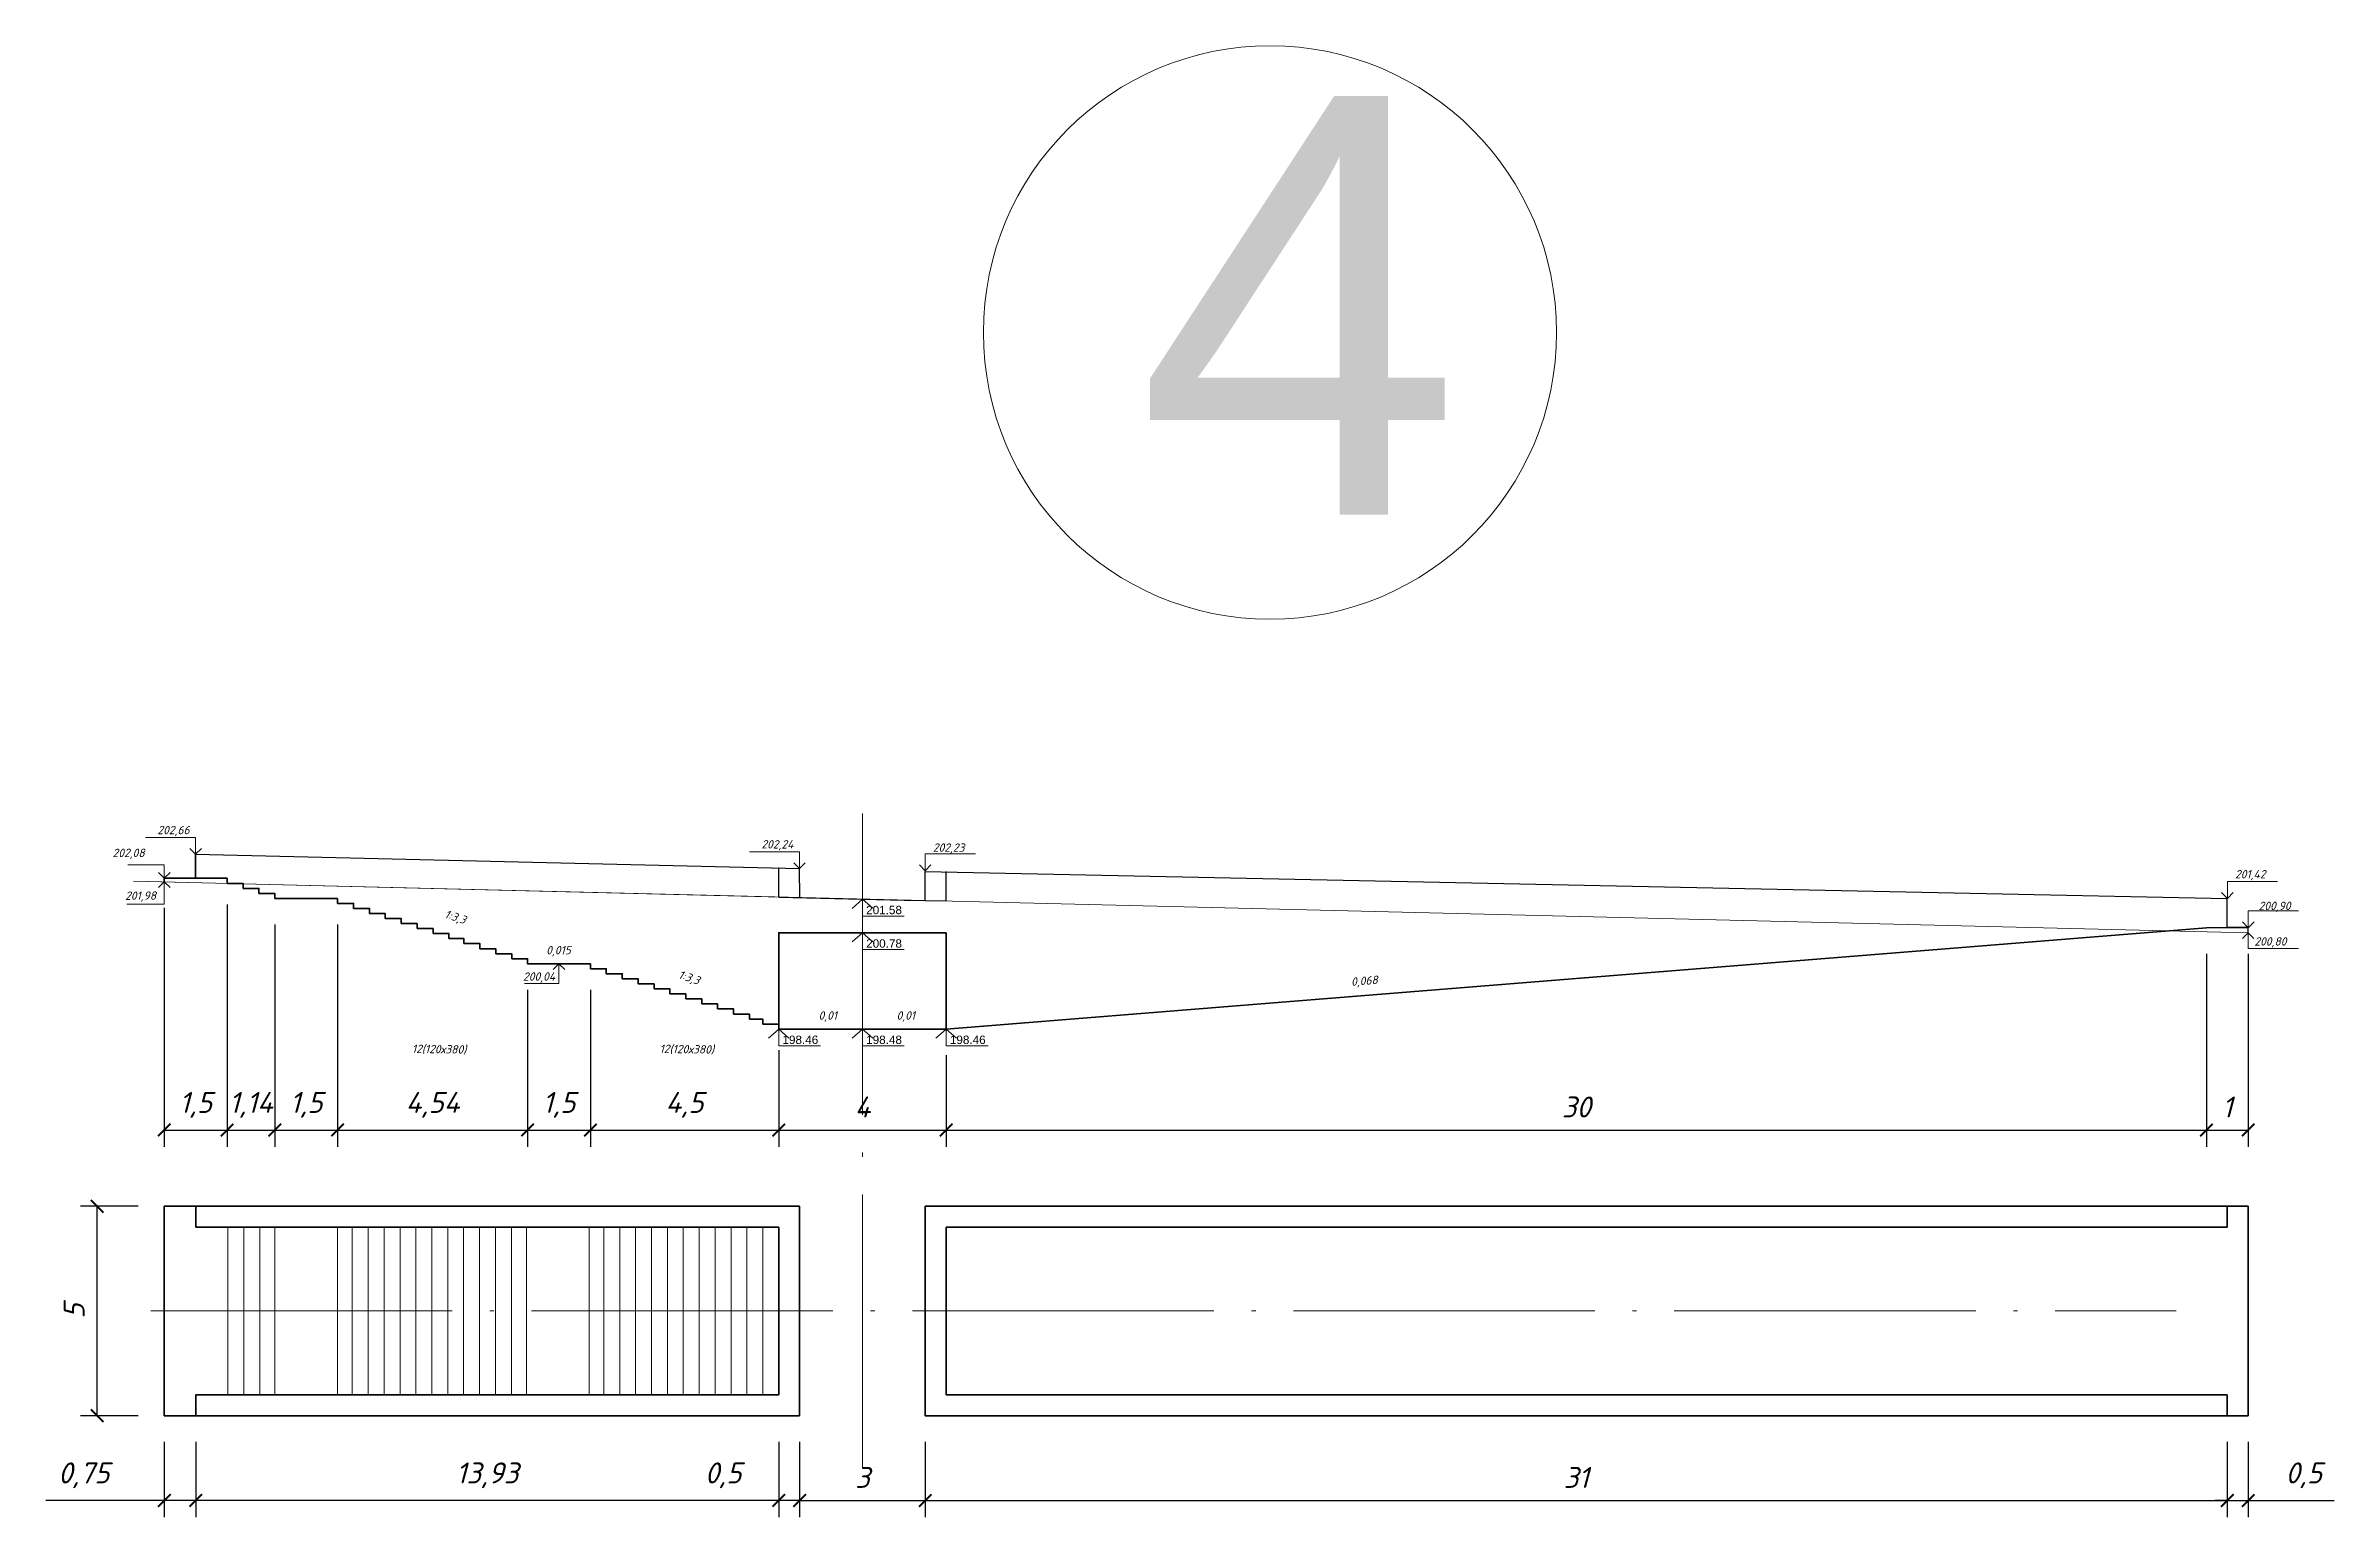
# Model space of a CAD drawing. Header units: millimetres. Extents: x -2123 to 34701, y -1286 to 835.
# Drawn here: x 4921.7 to 4976.4, y -746.5 to -711.4 of the extents above; entities that cross this region are included whole.
import ezdxf

# ---------------------------------------------------------------- set-up
doc = ezdxf.new("R2010")
doc.units = ezdxf.units.MM
doc.linetypes.add('ACAD_ISO04W100', pattern=[30, 24, -3, 0, -3])
doc.layers.get('0').update_dxf_attribs({"lineweight": 15})
doc.layers.add('вертикалка', color=6, linetype='Continuous', lineweight=15)
doc.layers.add('Текст', color=7, linetype='Continuous', lineweight=15)
doc.layers.add('поперечніе для 12м', color=7, linetype='Continuous')
doc.styles.get("Standard").update_dxf_attribs({"font": 'arial.ttf'})
doc.styles.add('Креслярський', font='isocpeui.ttf')
doc.styles.add('стиль1', font='isocpeui.ttf')
doc.dimstyles.new('3 Cтил Макс', dxfattribs={"dimtxt": 1, "dimasz": 0.3, "dimexe": 1.25, "dimexo": 0.625, "dimgap": 0.3, "dimtad": 1, "dimtxsty": 'стиль1', "dimblk": 'ARCHTICK', "dimcen": 2.5, "dimadec": 0, "dimazin": 0, "dimtfac": 1, "dimtmove": 0, "dimatfit": 3, "dimldrblk": 'DATUMFILLED', "dimfxl": 1, "dimarcsym": 0})

msp = doc.modelspace()

# ---------------------------------------------------------------- texts
at = {"color": 0, "char_height": 0.2, "style": 'Креслярський'}
for s, insert, width, attachment_point, rotation in [('202,66', (4924.354, -730.003), 6.8889, 1, 359.8934), ('202,24', (4938.782, -730.344), 6.8889, 1, 359.8934), ('202,23', (4942.879, -730.422), 6.8889, 1, 359.8934), ('202,08', (4924.049, -730.548), 6.8889, 3, 0.1066), ('201,42', (4974.717, -731.058), 6.8889, 3, 0.1066), ('201,98', (4924.322, -731.57), 6.8889, 3, 0.1066), ('1:3,3', (4931.258, -732.003), 6.8889, 1, 342.0413), ('200,90', (4975.315, -731.814), 6.8889, 3, 0.1066), ('0,015', (4934.23, -732.872), 6.8889, 3, 0.1066), ('200,80', (4975.217, -732.911), 6.8889, 9, 359.8934), ('200,04', (4933.854, -733.501), 6.8889, 3, 0.1066), ('1:3,3', (4936.843, -733.45), 6.8889, 1, 342.0413), ('0,068', (4953.499, -733.579), 0.97958, 3, 4.4123), ('0,01', (4940.148, -734.432), 6.8889, 1, 359.8934), ('0,01', (4942.454, -734.432), 6.8889, 3, 0.1066), ('12(120х380)', (4930.436, -735.226), 1.47564, 1, 359.1437), ('12(120х380)', (4936.353, -735.226), 1.47564, 1, 359.1437)]:
    msp.add_mtext(s, dxfattribs=dict(at, insert=insert, width=width, attachment_point=attachment_point, rotation=rotation))
at = {"layer": 'поперечніе для 12м', "color": 7, "lineweight": 9, "char_height": 0.2, "attachment_point": 1}
for s, width, insert in [('201.58', 0.41147, (4941.286, -731.913)), ('200.78', 0.49795, (4941.286, -732.713)), ('198.46', 0.85283, (4939.286, -735.013)), ('198.48', 0.41147, (4941.286, -735.013)), ('198.46', 0.41147, (4943.286, -735.013))]:
    msp.add_mtext_dynamic_manual_height_columns(s, width=width, gutter_width=12.5, heights=[0], dxfattribs=dict(at, insert=insert))
at = {"layer": 'Текст', "color": 18, "true_color": 0x000000, "insert": (4947.747, -712.575, -1.649), "char_height": 10, "attachment_point": 1}
msp.add_mtext_dynamic_manual_height_columns('4', width=10, gutter_width=12.5, heights=[0], dxfattribs=at)

# ---------------------------------------------------------------- blocks, each defined once
blk = doc.blocks.new('_ArchTick')
at = {"color": 0, "linetype": 'ByBlock', "const_width": 0.15}
blk.add_lwpolyline([(-0.5, -0.5), (0.5, 0.5)], dxfattribs=at)
blk = doc.blocks.new('*D727')
at = {"layer": 'Defpoints', "color": 0, "lineweight": 20, "ltscale": 0.5, "transparency": 16777216}
for p in [(4939.697, -744.089), (4942.697, -744.089), (4942.697, -746.114)]:
    blk.add_point(p, dxfattribs=at)
at = {"layer": 'вертикалка', "color": 0, "lineweight": -2, "ltscale": 0.5, "transparency": 16777216}
for p, q in [((4939.697, -744.714), (4939.697, -746.514)), ((4942.697, -744.714), (4942.697, -746.514)), ((4939.697, -746.114), (4942.697, -746.114))]:
    blk.add_line(p, q, dxfattribs=at)
at = {"layer": 'вертикалка', "color": 0, "lineweight": -2, "ltscale": 0.5, "transparency": 16777216, "xscale": 0.3, "yscale": 0.3, "zscale": 0.3, "rotation": 180}
blk.add_blockref('_ArchTick', (4939.697, -746.114), dxfattribs=at)
at = {"layer": 'вертикалка', "color": 0, "lineweight": -2, "ltscale": 0.5, "transparency": 16777216, "xscale": 0.3, "yscale": 0.3, "zscale": 0.3}
blk.add_blockref('_ArchTick', (4942.697, -746.114), dxfattribs=at)
at = {"layer": 'вертикалка', "color": 0, "lineweight": 20, "ltscale": 0.5, "transparency": 16777216, "insert": (4941.197, -745.564), "char_height": 0.5, "attachment_point": 5, "style": 'стиль1'}
blk.add_mtext('3', dxfattribs=at)
blk = doc.blocks.new('_DatumFilled')
at = {"color": 0, "linetype": 'ByBlock'}
blk.add_solid([(0, 0.58), (-1, 0), (0, -0.58)], dxfattribs=at)
blk = doc.blocks.new('*D716')
at = {"layer": 'Defpoints', "color": 0, "lineweight": 20, "ltscale": 0.5, "transparency": 16777216}
for p in [(4939.197, -744.089), (4939.697, -744.089), (4939.197, -746.114)]:
    blk.add_point(p, dxfattribs=at)
at = {"layer": 'вертикалка', "color": 0, "lineweight": -2, "ltscale": 0.5, "transparency": 16777216}
for p, q in [((4939.197, -744.714), (4939.197, -746.514)), ((4939.697, -744.714), (4939.697, -746.514)), ((4939.197, -746.114), (4937.142, -746.114)), ((4939.697, -746.114), (4939.197, -746.114)), ((4939.697, -746.114), (4939.997, -746.114))]:
    blk.add_line(p, q, dxfattribs=at)
at = {"layer": 'вертикалка', "color": 0, "lineweight": -2, "ltscale": 0.5, "transparency": 16777216, "xscale": 0.3, "yscale": 0.3, "zscale": 0.3}
blk.add_blockref('_ArchTick', (4939.197, -746.114), dxfattribs=at)
at = {"layer": 'вертикалка', "color": 0, "lineweight": -2, "ltscale": 0.5, "transparency": 16777216, "xscale": 0.3, "yscale": 0.3, "zscale": 0.3, "rotation": 180}
blk.add_blockref('_ArchTick', (4939.697, -746.114), dxfattribs=at)
at = {"layer": 'вертикалка', "color": 0, "lineweight": 20, "ltscale": 0.5, "transparency": 16777216, "insert": (4937.87, -745.514), "char_height": 0.5, "attachment_point": 5, "style": 'стиль1'}
blk.add_mtext('0,5', dxfattribs=at)
blk = doc.blocks.new('*D717')
at = {"layer": 'Defpoints', "color": 0, "lineweight": 20, "ltscale": 0.5, "transparency": 16777216}
for p in [(4925.268, -744.089), (4939.197, -744.089), (4925.268, -746.114)]:
    blk.add_point(p, dxfattribs=at)
at = {"layer": 'вертикалка', "color": 0, "lineweight": -2, "ltscale": 0.5, "transparency": 16777216}
for p, q in [((4925.268, -744.714), (4925.268, -746.514)), ((4939.197, -744.714), (4939.197, -746.514)), ((4939.197, -746.114), (4925.268, -746.114))]:
    blk.add_line(p, q, dxfattribs=at)
at = {"layer": 'вертикалка', "color": 0, "lineweight": -2, "ltscale": 0.5, "transparency": 16777216, "xscale": 0.3, "yscale": 0.3, "zscale": 0.3, "rotation": 180}
blk.add_blockref('_ArchTick', (4925.268, -746.114), dxfattribs=at)
at = {"layer": 'вертикалка', "color": 0, "lineweight": -2, "ltscale": 0.5, "transparency": 16777216, "xscale": 0.3, "yscale": 0.3, "zscale": 0.3}
blk.add_blockref('_ArchTick', (4939.197, -746.114), dxfattribs=at)
at = {"layer": 'вертикалка', "color": 0, "lineweight": 20, "ltscale": 0.5, "transparency": 16777216, "insert": (4932.232, -745.514), "char_height": 0.5, "attachment_point": 5, "style": 'стиль1'}
blk.add_mtext('13,93', dxfattribs=at)
blk = doc.blocks.new('*D718')
at = {"layer": 'Defpoints', "color": 0, "lineweight": 20, "ltscale": 0.5, "transparency": 16777216}
for p in [(4924.518, -744.089), (4925.268, -744.089), (4925.268, -746.114)]:
    blk.add_point(p, dxfattribs=at)
at = {"layer": 'вертикалка', "color": 0, "lineweight": -2, "ltscale": 0.5, "transparency": 16777216}
for p, q in [((4924.518, -744.714), (4924.518, -746.514)), ((4925.268, -744.714), (4925.268, -746.514)), ((4924.518, -746.114), (4921.686, -746.114)), ((4925.268, -746.114), (4924.518, -746.114))]:
    blk.add_line(p, q, dxfattribs=at)
at = {"layer": 'вертикалка', "color": 0, "lineweight": -2, "ltscale": 0.5, "transparency": 16777216, "xscale": 0.3, "yscale": 0.3, "zscale": 0.3, "rotation": 180}
blk.add_blockref('_ArchTick', (4924.518, -746.114), dxfattribs=at)
at = {"layer": 'вертикалка', "color": 0, "lineweight": -2, "ltscale": 0.5, "transparency": 16777216, "xscale": 0.3, "yscale": 0.3, "zscale": 0.3}
blk.add_blockref('_ArchTick', (4925.268, -746.114), dxfattribs=at)
at = {"layer": 'вертикалка', "color": 0, "lineweight": 20, "ltscale": 0.5, "transparency": 16777216, "insert": (4922.595, -745.514), "char_height": 0.5, "attachment_point": 5, "style": 'стиль1'}
blk.add_mtext('0,75', dxfattribs=at)
blk = doc.blocks.new('*D719')
at = {"layer": 'Defpoints', "color": 0, "lineweight": 20, "ltscale": 0.5, "transparency": 16777216}
for p in [(4924.518, -731.34), (4926.018, -731.377), (4926.018, -737.267)]:
    blk.add_point(p, dxfattribs=at)
at = {"layer": 'вертикалка', "color": 0, "lineweight": -2, "ltscale": 0.5, "transparency": 16777216}
for p, q in [((4924.518, -731.965), (4924.518, -737.667)), ((4926.018, -732.002), (4926.018, -737.667)), ((4924.518, -737.267), (4926.018, -737.267))]:
    blk.add_line(p, q, dxfattribs=at)
at = {"layer": 'вертикалка', "color": 0, "lineweight": -2, "ltscale": 0.5, "transparency": 16777216, "xscale": 0.3, "yscale": 0.3, "zscale": 0.3, "rotation": 180}
blk.add_blockref('_ArchTick', (4924.518, -737.267), dxfattribs=at)
at = {"layer": 'вертикалка', "color": 0, "lineweight": -2, "ltscale": 0.5, "transparency": 16777216, "xscale": 0.3, "yscale": 0.3, "zscale": 0.3}
blk.add_blockref('_ArchTick', (4926.018, -737.267), dxfattribs=at)
at = {"layer": 'вертикалка', "color": 0, "lineweight": 20, "ltscale": 0.5, "transparency": 16777216, "insert": (4925.268, -736.667), "char_height": 0.5, "attachment_point": 5, "style": 'стиль1'}
blk.add_mtext('1,5', dxfattribs=at)
blk = doc.blocks.new('*D720')
at = {"layer": 'Defpoints', "color": 0, "lineweight": 20, "ltscale": 0.5, "transparency": 16777216}
for p in [(4926.018, -731.257), (4927.158, -731.737), (4927.158, -737.267)]:
    blk.add_point(p, dxfattribs=at)
at = {"layer": 'вертикалка', "color": 0, "lineweight": -2, "ltscale": 0.5, "transparency": 16777216}
for p, q in [((4926.018, -731.882), (4926.018, -737.667)), ((4927.158, -732.362), (4927.158, -737.667)), ((4926.018, -737.267), (4927.158, -737.267))]:
    blk.add_line(p, q, dxfattribs=at)
at = {"layer": 'вертикалка', "color": 0, "lineweight": -2, "ltscale": 0.5, "transparency": 16777216, "xscale": 0.3, "yscale": 0.3, "zscale": 0.3, "rotation": 180}
blk.add_blockref('_ArchTick', (4926.018, -737.267), dxfattribs=at)
at = {"layer": 'вертикалка', "color": 0, "lineweight": -2, "ltscale": 0.5, "transparency": 16777216, "xscale": 0.3, "yscale": 0.3, "zscale": 0.3}
blk.add_blockref('_ArchTick', (4927.158, -737.267), dxfattribs=at)
at = {"layer": 'вертикалка', "color": 0, "lineweight": 20, "ltscale": 0.5, "transparency": 16777216, "insert": (4926.588, -736.667), "char_height": 0.5, "attachment_point": 5, "style": 'стиль1'}
blk.add_mtext('1,14', dxfattribs=at)
blk = doc.blocks.new('*D721')
at = {"layer": 'Defpoints', "color": 0, "lineweight": 20, "ltscale": 0.5, "transparency": 16777216}
for p in [(4927.158, -731.737), (4928.658, -731.737), (4928.658, -737.267)]:
    blk.add_point(p, dxfattribs=at)
at = {"layer": 'вертикалка', "color": 0, "lineweight": -2, "ltscale": 0.5, "transparency": 16777216}
for p, q in [((4927.158, -732.362), (4927.158, -737.667)), ((4928.658, -732.362), (4928.658, -737.667)), ((4927.158, -737.267), (4928.658, -737.267))]:
    blk.add_line(p, q, dxfattribs=at)
at = {"layer": 'вертикалка', "color": 0, "lineweight": -2, "ltscale": 0.5, "transparency": 16777216, "xscale": 0.3, "yscale": 0.3, "zscale": 0.3, "rotation": 180}
blk.add_blockref('_ArchTick', (4927.158, -737.267), dxfattribs=at)
at = {"layer": 'вертикалка', "color": 0, "lineweight": -2, "ltscale": 0.5, "transparency": 16777216, "xscale": 0.3, "yscale": 0.3, "zscale": 0.3}
blk.add_blockref('_ArchTick', (4928.658, -737.267), dxfattribs=at)
at = {"layer": 'вертикалка', "color": 0, "lineweight": 20, "ltscale": 0.5, "transparency": 16777216, "insert": (4927.908, -736.667), "char_height": 0.5, "attachment_point": 5, "style": 'стиль1'}
blk.add_mtext('1,5', dxfattribs=at)
blk = doc.blocks.new('*D722')
at = {"layer": 'Defpoints', "color": 0, "lineweight": 20, "ltscale": 0.5, "transparency": 16777216}
for p in [(4928.658, -731.857), (4933.197, -733.297), (4933.197, -737.267)]:
    blk.add_point(p, dxfattribs=at)
at = {"layer": 'вертикалка', "color": 0, "lineweight": -2, "ltscale": 0.5, "transparency": 16777216}
for p, q in [((4928.658, -732.482), (4928.658, -737.667)), ((4933.197, -733.922), (4933.197, -737.667)), ((4928.658, -737.267), (4933.197, -737.267))]:
    blk.add_line(p, q, dxfattribs=at)
at = {"layer": 'вертикалка', "color": 0, "lineweight": -2, "ltscale": 0.5, "transparency": 16777216, "xscale": 0.3, "yscale": 0.3, "zscale": 0.3, "rotation": 180}
blk.add_blockref('_ArchTick', (4928.658, -737.267), dxfattribs=at)
at = {"layer": 'вертикалка', "color": 0, "lineweight": -2, "ltscale": 0.5, "transparency": 16777216, "xscale": 0.3, "yscale": 0.3, "zscale": 0.3}
blk.add_blockref('_ArchTick', (4933.197, -737.267), dxfattribs=at)
at = {"layer": 'вертикалка', "color": 0, "lineweight": 20, "ltscale": 0.5, "transparency": 16777216, "insert": (4930.927, -736.667), "char_height": 0.5, "attachment_point": 5, "style": 'стиль1'}
blk.add_mtext('4,54', dxfattribs=at)
blk = doc.blocks.new('*D723')
at = {"layer": 'Defpoints', "color": 0, "lineweight": 20, "ltscale": 0.5, "transparency": 16777216}
for p in [(4933.197, -733.297), (4934.697, -733.297), (4934.697, -737.267)]:
    blk.add_point(p, dxfattribs=at)
at = {"layer": 'вертикалка', "color": 0, "lineweight": -2, "ltscale": 0.5, "transparency": 16777216}
for p, q in [((4933.197, -733.922), (4933.197, -737.667)), ((4934.697, -733.922), (4934.697, -737.667)), ((4933.197, -737.267), (4934.697, -737.267))]:
    blk.add_line(p, q, dxfattribs=at)
at = {"layer": 'вертикалка', "color": 0, "lineweight": -2, "ltscale": 0.5, "transparency": 16777216, "xscale": 0.3, "yscale": 0.3, "zscale": 0.3, "rotation": 180}
blk.add_blockref('_ArchTick', (4933.197, -737.267), dxfattribs=at)
at = {"layer": 'вертикалка', "color": 0, "lineweight": -2, "ltscale": 0.5, "transparency": 16777216, "xscale": 0.3, "yscale": 0.3, "zscale": 0.3}
blk.add_blockref('_ArchTick', (4934.697, -737.267), dxfattribs=at)
at = {"layer": 'вертикалка', "color": 0, "lineweight": 20, "ltscale": 0.5, "transparency": 16777216, "insert": (4933.947, -736.667), "char_height": 0.5, "attachment_point": 5, "style": 'стиль1'}
blk.add_mtext('1,5', dxfattribs=at)
blk = doc.blocks.new('*D724')
at = {"layer": 'Defpoints', "color": 0, "lineweight": 20, "ltscale": 0.5, "transparency": 16777216}
for p in [(4934.697, -733.417), (4939.197, -734.737), (4939.197, -737.267)]:
    blk.add_point(p, dxfattribs=at)
at = {"layer": 'вертикалка', "color": 0, "lineweight": -2, "ltscale": 0.5, "transparency": 16777216}
for p, q in [((4934.697, -734.042), (4934.697, -737.667)), ((4939.197, -735.362), (4939.197, -737.667)), ((4934.697, -737.267), (4939.197, -737.267))]:
    blk.add_line(p, q, dxfattribs=at)
at = {"layer": 'вертикалка', "color": 0, "lineweight": -2, "ltscale": 0.5, "transparency": 16777216, "xscale": 0.3, "yscale": 0.3, "zscale": 0.3, "rotation": 180}
blk.add_blockref('_ArchTick', (4934.697, -737.267), dxfattribs=at)
at = {"layer": 'вертикалка', "color": 0, "lineweight": -2, "ltscale": 0.5, "transparency": 16777216, "xscale": 0.3, "yscale": 0.3, "zscale": 0.3}
blk.add_blockref('_ArchTick', (4939.197, -737.267), dxfattribs=at)
at = {"layer": 'вертикалка', "color": 0, "lineweight": 20, "ltscale": 0.5, "transparency": 16777216, "insert": (4936.947, -736.667), "char_height": 0.5, "attachment_point": 5, "style": 'стиль1'}
blk.add_mtext('4,5', dxfattribs=at)
blk = doc.blocks.new('*D725')
at = {"layer": 'Defpoints', "color": 0, "lineweight": 20, "ltscale": 0.5, "transparency": 16777216}
for p in [(4939.197, -734.857), (4943.197, -734.857), (4943.197, -737.267)]:
    blk.add_point(p, dxfattribs=at)
at = {"layer": 'вертикалка', "color": 0, "lineweight": -2, "ltscale": 0.5, "transparency": 16777216}
for p, q in [((4939.197, -735.482), (4939.197, -737.667)), ((4943.197, -735.482), (4943.197, -737.667)), ((4939.197, -737.267), (4943.197, -737.267))]:
    blk.add_line(p, q, dxfattribs=at)
at = {"layer": 'вертикалка', "color": 0, "lineweight": -2, "ltscale": 0.5, "transparency": 16777216, "xscale": 0.3, "yscale": 0.3, "zscale": 0.3, "rotation": 180}
blk.add_blockref('_ArchTick', (4939.197, -737.267), dxfattribs=at)
at = {"layer": 'вертикалка', "color": 0, "lineweight": -2, "ltscale": 0.5, "transparency": 16777216, "xscale": 0.3, "yscale": 0.3, "zscale": 0.3}
blk.add_blockref('_ArchTick', (4943.197, -737.267), dxfattribs=at)
at = {"layer": 'вертикалка', "color": 0, "lineweight": 20, "ltscale": 0.5, "transparency": 16777216, "insert": (4941.197, -736.717), "char_height": 0.5, "attachment_point": 5, "style": 'стиль1'}
blk.add_mtext('4', dxfattribs=at)
blk = doc.blocks.new('*D726')
at = {"layer": 'Defpoints', "color": 0, "lineweight": 20, "ltscale": 0.5, "transparency": 16777216}
for p in [(4922.914, -739.089), (4924.518, -739.089), (4924.518, -744.089)]:
    blk.add_point(p, dxfattribs=at)
at = {"layer": 'вертикалка', "color": 0, "lineweight": -2, "ltscale": 0.5, "transparency": 16777216}
for p, q in [((4923.893, -739.089), (4922.514, -739.089)), ((4922.914, -744.089), (4922.914, -739.089)), ((4923.893, -744.089), (4922.514, -744.089))]:
    blk.add_line(p, q, dxfattribs=at)
at = {"layer": 'вертикалка', "color": 0, "lineweight": -2, "ltscale": 0.5, "transparency": 16777216, "xscale": 0.3, "yscale": 0.3, "zscale": 0.3}
for p, rotation in [((4922.914, -739.089), 90), ((4922.914, -744.089), 270)]:
    blk.add_blockref('_ArchTick', p, dxfattribs=dict(at, rotation=rotation))
at = {"layer": 'вертикалка', "color": 0, "lineweight": 20, "ltscale": 0.5, "transparency": 16777216, "insert": (4922.364, -741.589), "char_height": 0.5, "attachment_point": 5, "rotation": 90, "style": 'стиль1'}
blk.add_mtext('5', dxfattribs=at)
blk = doc.blocks.new('*D744')
at = {"layer": 'Defpoints', "color": 0, "lineweight": 20, "ltscale": 0.5, "transparency": 16777216}
for p in [(4973.304, -732.436), (4943.197, -737.267), (4973.304, -737.267)]:
    blk.add_point(p, dxfattribs=at)
at = {"layer": 'вертикалка', "color": 0, "lineweight": -2, "ltscale": 0.5, "transparency": 16777216}
for p, q in [((4973.304, -733.061), (4973.304, -737.667)), ((4943.197, -736.642), (4943.197, -736.867)), ((4943.197, -737.267), (4973.304, -737.267))]:
    blk.add_line(p, q, dxfattribs=at)
at = {"layer": 'вертикалка', "color": 0, "lineweight": -2, "ltscale": 0.5, "transparency": 16777216, "xscale": 0.3, "yscale": 0.3, "zscale": 0.3, "rotation": 180}
blk.add_blockref('_ArchTick', (4943.197, -737.267), dxfattribs=at)
at = {"layer": 'вертикалка', "color": 0, "lineweight": -2, "ltscale": 0.5, "transparency": 16777216, "xscale": 0.3, "yscale": 0.3, "zscale": 0.3}
blk.add_blockref('_ArchTick', (4973.304, -737.267), dxfattribs=at)
at = {"layer": 'вертикалка', "color": 0, "lineweight": 20, "ltscale": 0.5, "transparency": 16777216, "insert": (4958.251, -736.717), "char_height": 0.5, "attachment_point": 5, "style": 'стиль1'}
blk.add_mtext('30', dxfattribs=at)
blk = doc.blocks.new('*D745')
at = {"layer": 'Defpoints', "color": 0, "lineweight": 20, "ltscale": 0.5, "transparency": 16777216}
for p in [(4973.304, -732.436), (4974.304, -732.433), (4974.304, -737.267)]:
    blk.add_point(p, dxfattribs=at)
at = {"layer": 'вертикалка', "color": 0, "lineweight": -2, "ltscale": 0.5, "transparency": 16777216}
for p, q in [((4973.304, -733.061), (4973.304, -737.667)), ((4974.304, -733.058), (4974.304, -737.667)), ((4973.304, -737.267), (4974.304, -737.267))]:
    blk.add_line(p, q, dxfattribs=at)
at = {"layer": 'вертикалка', "color": 0, "lineweight": -2, "ltscale": 0.5, "transparency": 16777216, "xscale": 0.3, "yscale": 0.3, "zscale": 0.3, "rotation": 180}
blk.add_blockref('_ArchTick', (4973.304, -737.267), dxfattribs=at)
at = {"layer": 'вертикалка', "color": 0, "lineweight": -2, "ltscale": 0.5, "transparency": 16777216, "xscale": 0.3, "yscale": 0.3, "zscale": 0.3}
blk.add_blockref('_ArchTick', (4974.304, -737.267), dxfattribs=at)
at = {"layer": 'вертикалка', "color": 0, "lineweight": 20, "ltscale": 0.5, "transparency": 16777216, "insert": (4973.804, -736.717), "char_height": 0.5, "attachment_point": 5, "style": 'стиль1'}
blk.add_mtext('1', dxfattribs=at)
blk = doc.blocks.new('*D746')
at = {"layer": 'Defpoints', "color": 0, "lineweight": 20, "ltscale": 0.5, "transparency": 16777216}
for p in [(4942.697, -744.089), (4973.804, -744.089), (4973.804, -746.114)]:
    blk.add_point(p, dxfattribs=at)
at = {"layer": 'вертикалка', "color": 0, "lineweight": -2, "ltscale": 0.5, "transparency": 16777216}
for p, q in [((4942.697, -744.714), (4942.697, -746.514)), ((4973.804, -744.714), (4973.804, -746.514)), ((4942.697, -746.114), (4973.804, -746.114))]:
    blk.add_line(p, q, dxfattribs=at)
at = {"layer": 'вертикалка', "color": 0, "lineweight": -2, "ltscale": 0.5, "transparency": 16777216, "xscale": 0.3, "yscale": 0.3, "zscale": 0.3, "rotation": 180}
blk.add_blockref('_ArchTick', (4942.697, -746.114), dxfattribs=at)
at = {"layer": 'вертикалка', "color": 0, "lineweight": -2, "ltscale": 0.5, "transparency": 16777216, "xscale": 0.3, "yscale": 0.3, "zscale": 0.3}
blk.add_blockref('_ArchTick', (4973.804, -746.114), dxfattribs=at)
at = {"layer": 'вертикалка', "color": 0, "lineweight": 20, "ltscale": 0.5, "transparency": 16777216, "insert": (4958.25, -745.564), "char_height": 0.5, "attachment_point": 5, "style": 'стиль1'}
blk.add_mtext('31', dxfattribs=at)
blk = doc.blocks.new('*D747')
at = {"layer": 'Defpoints', "color": 0, "lineweight": 20, "ltscale": 0.5, "transparency": 16777216}
for p in [(4973.804, -744.089), (4974.304, -744.089), (4974.304, -746.114)]:
    blk.add_point(p, dxfattribs=at)
at = {"layer": 'вертикалка', "color": 0, "lineweight": -2, "ltscale": 0.5, "transparency": 16777216}
for p, q in [((4973.804, -744.714), (4973.804, -746.514)), ((4974.304, -744.714), (4974.304, -746.514)), ((4973.804, -746.114), (4973.504, -746.114)), ((4973.804, -746.114), (4974.304, -746.114)), ((4974.304, -746.114), (4976.358, -746.114))]:
    blk.add_line(p, q, dxfattribs=at)
at = {"layer": 'вертикалка', "color": 0, "lineweight": -2, "ltscale": 0.5, "transparency": 16777216, "xscale": 0.3, "yscale": 0.3, "zscale": 0.3}
blk.add_blockref('_ArchTick', (4973.804, -746.114), dxfattribs=at)
at = {"layer": 'вертикалка', "color": 0, "lineweight": -2, "ltscale": 0.5, "transparency": 16777216, "xscale": 0.3, "yscale": 0.3, "zscale": 0.3, "rotation": 180}
blk.add_blockref('_ArchTick', (4974.304, -746.114), dxfattribs=at)
at = {"layer": 'вертикалка', "color": 0, "lineweight": 20, "ltscale": 0.5, "transparency": 16777216, "insert": (4975.631, -745.514), "char_height": 0.5, "attachment_point": 5, "style": 'стиль1'}
blk.add_mtext('0,5', dxfattribs=at)

# ---------------------------------------------------------------- dimensions: what is measured, and where the dimension line sits
at = {"layer": 'вертикалка', "color": 5, "lineweight": 20, "ltscale": 0.5}
for base, p1, p2, picture, middle in [((4926.018, -737.267), (4924.518, -731.34), (4926.018, -731.377), '*D719', (4925.268, -736.667)), ((4928.658, -737.267), (4927.158, -731.737), (4928.658, -731.737), '*D721', (4927.908, -736.667)), ((4933.197, -737.267), (4928.658, -731.857), (4933.197, -733.297), '*D722', (4930.927, -736.667)), ((4974.304, -737.267), (4973.304, -732.436), (4974.304, -732.433), '*D745', (4973.804, -736.717)), ((4934.697, -737.267), (4933.197, -733.297), (4934.697, -733.297), '*D723', (4933.947, -736.667)), ((4939.197, -737.267), (4934.697, -733.417), (4939.197, -734.737), '*D724', (4936.947, -736.667)), ((4943.197, -737.267), (4939.197, -734.857), (4943.197, -734.857), '*D725', (4941.197, -736.717)), ((4925.268, -746.114), (4939.197, -744.089), (4925.268, -744.089), '*D717', (4932.232, -745.514)), ((4939.197, -746.114), (4939.697, -744.089), (4939.197, -744.089), '*D716', (4937.87, -745.514)), ((4942.697, -746.114), (4939.697, -744.089), (4942.697, -744.089), '*D727', (4941.197, -745.564)), ((4974.304, -746.114), (4973.804, -744.089), (4974.304, -744.089), '*D747', (4975.631, -745.514))]:
    dim = msp.add_linear_dim(base=base, p1=p1, p2=p2, dimstyle='3 Cтил Макс', override={"dimtxt": 0.5, "dimexe": 0.4}, dxfattribs=at)
    dim.commit()
    dim.dimension.update_dxf_attribs({"geometry": picture, "text_midpoint": middle})
for base, p1, p2, picture, middle in [((4927.158, -737.267), (4926.018, -731.257), (4927.158, -731.737), '*D720', (4926.588, -737.267)), ((4925.268, -746.114), (4924.518, -744.089), (4925.268, -744.089), '*D718', (4922.595, -746.114))]:
    dim = msp.add_linear_dim(base=base, p1=p1, p2=p2, dimstyle='3 Cтил Макс', override={"dimtxt": 0.5, "dimexe": 0.4}, dxfattribs=at)
    dim.commit()
    dim.dimension.update_dxf_attribs({"geometry": picture, "text_midpoint": middle, "dimtype": 160})
for base, p1, p2, text, picture, middle in [((4973.304, -737.267), (4943.197, -737.267), (4973.304, -732.436), '30', '*D744', (4958.251, -736.717)), ((4973.804, -746.114), (4942.697, -744.089), (4973.804, -744.089), '31', '*D746', (4958.25, -745.564))]:
    dim = msp.add_linear_dim(base=base, p1=p1, p2=p2, text=text, dimstyle='3 Cтил Макс', override={"dimtxt": 0.5, "dimexe": 0.4}, dxfattribs=at)
    dim.commit()
    dim.dimension.update_dxf_attribs({"geometry": picture, "text_midpoint": middle})
dim = msp.add_linear_dim(base=(4922.914, -739.089), p1=(4924.518, -744.089), p2=(4924.518, -739.089), angle=90, dimstyle='3 Cтил Макс', override={"dimtxt": 0.5, "dimexe": 0.4}, dxfattribs=at)
dim.commit()
dim.dimension.update_dxf_attribs({"geometry": '*D726', "text_midpoint": (4922.364, -741.589)})

# ---------------------------------------------------------------- linework, layer by layer
at = {"color": 0, "lineweight": 18}
for points in [[(4925.267, -730.68), (4925.267, -730.28), (4924.067, -730.28)], [(4924.518, -731.257), (4924.518, -730.934), (4923.648, -730.934)], [(4925.129, -730.542), (4925.267, -730.68), (4925.404, -730.542)], [(4939.695, -731.021), (4939.695, -730.621), (4938.495, -730.621)], [(4939.558, -730.884), (4939.695, -731.021), (4939.832, -730.884)], [(4942.834, -730.938), (4942.697, -731.075), (4942.56, -730.938)], [(4942.697, -731.075), (4942.697, -730.675), (4943.897, -730.675)], [(4924.518, -731.34), (4924.518, -731.871), (4923.62, -731.871)], [(4924.655, -731.12), (4924.518, -731.257), (4924.38, -731.12)], [(4924.655, -731.478), (4924.518, -731.34), (4924.38, -731.478)], [(4973.805, -731.735), (4973.805, -731.335), (4975.005, -731.335)], [(4973.942, -731.597), (4973.805, -731.735), (4973.667, -731.597)], [(4974.306, -732.436), (4974.306, -732.036), (4975.506, -732.036)], [(4974.439, -732.693), (4974.301, -732.556), (4974.164, -732.693)], [(4974.444, -732.299), (4974.306, -732.436), (4974.169, -732.299)], [(4974.304, -732.531), (4974.304, -732.931), (4975.504, -732.931)], [(4933.947, -733.297), (4933.947, -733.767), (4933.123, -733.767)], [(4934.084, -733.435), (4933.947, -733.297), (4933.81, -733.435)]]:
    msp.add_lwpolyline(points, dxfattribs=at)
for points in [[(4931.017, -732.214, 0, 0, 0), (4931.692, -732.43, 0.143, 0, 0), (4932.013, -732.533, 0, 0, 0)], [(4933.561, -733.12, 0, 0, 0), (4934.268, -733.158, 0.143, 0, 0), (4934.605, -733.177, 0, 0, 0)], [(4936.602, -733.661, 0, 0, 0), (4937.276, -733.877, 0.143, 0, 0), (4937.597, -733.98, 0, 0, 0)], [(4940.817, -734.679, 0, 0, 0), (4940.11, -734.718, 0.143, 0, 0), (4939.773, -734.736, 0, 0, 0)], [(4941.785, -734.679, 0, 0, 0), (4942.492, -734.718, 0.143, 0, 0), (4942.829, -734.736, 0, 0, 0)]]:
    msp.add_lwpolyline(points, format="xyseb", dxfattribs=at)
at = {"color": 0, "lineweight": 30}
msp.add_lwpolyline([(4953.546, -733.878, 0, 0, 0), (4952.84, -733.93, 0.143, 0, 0), (4952.503, -733.954, 0, 0, 0)], format="xyseb", dxfattribs=at)
at = {"layer": 'вертикалка', "color": 1, "lineweight": 20}
msp.add_lwpolyline([(4974.301, -732.556), (4923.782, -731.322), (4923.782, -731.322)], dxfattribs=at)
at = {"layer": 'вертикалка', "color": 5, "lineweight": 20}
for points in [[(4924.516, -731.34), (4924.517, -731.757)], [(4924.517, -731.257), (4925.267, -731.257)], [(4924.518, -731.757), (4924.518, -731.257)], [(4939.196, -731.7), (4939.196, -731)], [(4939.696, -731.72), (4939.696, -731.02)], [(4928.658, -739.589), (4928.658, -743.589)]]:
    msp.add_lwpolyline(points, dxfattribs=at)
at = {"layer": 'поперечніе для 12м', "color": 116, "linetype": 'ACAD_ISO04W100', "lineweight": 9, "ltscale": 0.3, "true_color": 0x136734}
for points in [[(4941.197, -729.707), (4941.197, -745.349)], [(4924.193, -741.589), (4972.586, -741.589)]]:
    msp.add_lwpolyline(points, dxfattribs=at)
at = {"layer": 'поперечніе для 12м', "color": 177, "lineweight": 30, "true_color": 0x293189}
for points in [[(4925.267, -730.68), (4939.696, -731.02)], [(4939.197, -731.707), (4939.196, -731.008)], [(4939.699, -731.713), (4939.696, -731.02)], [(4942.697, -731.091), (4973.804, -731.735)], [(4939.199, -731.707), (4940.194, -731.732), (4941.197, -731.757), (4942.197, -731.777), (4943.197, -731.797)], [(4974.304, -732.433), (4973.804, -732.435), (4973.804, -731.735)], [(4974.301, -732.556), (4974.304, -732.436), (4973.304, -732.436)]]:
    msp.add_lwpolyline(points, dxfattribs=at)
at = {"layer": 'поперечніе для 12м', "color": 116, "lineweight": 35, "true_color": 0x136734}
for points in [[(4925.267, -731.257), (4925.267, -730.68)], [(4924.518, -739.089), (4939.697, -739.089)], [(4939.697, -739.089), (4939.697, -744.089)], [(4942.697, -739.089), (4974.304, -739.089)], [(4942.697, -739.089), (4942.697, -744.089)], [(4925.268, -739.589), (4939.197, -739.589)], [(4939.197, -739.589), (4939.197, -743.589)], [(4939.697, -739.589), (4939.697, -743.589)], [(4943.197, -739.589), (4973.804, -739.589)], [(4943.197, -739.589), (4943.197, -743.589)], [(4924.518, -744.089), (4939.697, -744.089)], [(4925.268, -743.589), (4939.197, -743.589)], [(4942.697, -744.089), (4974.304, -744.089)], [(4943.197, -743.589), (4973.804, -743.589)]]:
    msp.add_lwpolyline(points, dxfattribs=at)
at = {"layer": 'поперечніе для 12м', "color": 177, "lineweight": 15, "true_color": 0x293189}
msp.add_lwpolyline([(4924.135, -731.331), (4941.197, -731.757)], dxfattribs=at)
at = {"layer": 'поперечніе для 12м', "color": 177, "lineweight": 35, "true_color": 0x293189}
for points in [[(4926.018, -731.257), (4924.518, -731.257), (4924.518, -731.34)], [(4926.018, -731.377), (4926.018, -731.257), (4925.638, -731.257)], [(4926.398, -731.497), (4926.398, -731.377), (4926.018, -731.377)], [(4926.778, -731.617), (4926.778, -731.497), (4926.398, -731.497)], [(4927.158, -731.737), (4927.158, -731.617), (4926.778, -731.617)], [(4928.658, -731.737), (4927.158, -731.737)], [(4928.658, -731.737), (4928.658, -731.857)], [(4929.038, -731.977), (4929.038, -731.857), (4928.658, -731.857)], [(4929.418, -732.097), (4929.418, -731.977), (4929.038, -731.977)], [(4929.798, -732.217), (4929.798, -732.097), (4929.418, -732.097)], [(4930.178, -732.337), (4930.178, -732.217), (4929.798, -732.217)], [(4930.558, -732.457), (4930.558, -732.337), (4930.178, -732.337)], [(4930.938, -732.577), (4930.938, -732.457), (4930.558, -732.457)], [(4931.318, -732.697), (4931.318, -732.577), (4930.938, -732.577)], [(4943.197, -734.857), (4973.304, -732.436)], [(4931.677, -732.817), (4931.677, -732.697), (4931.318, -732.697)], [(4932.057, -732.937), (4932.057, -732.817), (4931.677, -732.817)], [(4932.437, -733.057), (4932.437, -732.937), (4932.057, -732.937)], [(4932.817, -733.177), (4932.817, -733.057), (4932.437, -733.057)], [(4933.197, -733.297), (4933.197, -733.177), (4932.817, -733.177)], [(4934.697, -733.297), (4933.197, -733.297)], [(4934.697, -733.417), (4934.697, -733.297)], [(4934.697, -733.297), (4934.697, -733.417)], [(4935.077, -733.537), (4935.077, -733.417), (4934.697, -733.417)], [(4935.457, -733.657), (4935.457, -733.537), (4935.077, -733.537)], [(4935.837, -733.777), (4935.837, -733.657), (4935.457, -733.657)], [(4936.217, -733.897), (4936.217, -733.777), (4935.837, -733.777)], [(4936.597, -734.017), (4936.597, -733.897), (4936.217, -733.897)], [(4936.977, -734.137), (4936.977, -734.017), (4936.597, -734.017)], [(4937.357, -734.257), (4937.357, -734.137), (4936.977, -734.137)], [(4937.737, -734.377), (4937.737, -734.257), (4937.357, -734.257)], [(4938.117, -734.497), (4938.117, -734.377), (4937.737, -734.377)], [(4938.497, -734.617), (4938.497, -734.497), (4938.117, -734.497)], [(4938.817, -734.737), (4938.817, -734.617), (4938.497, -734.617)], [(4939.197, -734.857), (4939.197, -734.737), (4938.817, -734.737)], [(4924.518, -739.089), (4924.518, -744.089)], [(4925.268, -739.089), (4925.268, -739.589)], [(4973.804, -739.089), (4973.804, -739.589)], [(4974.304, -739.089), (4974.304, -744.089)], [(4925.268, -743.589), (4925.268, -744.089)], [(4973.804, -743.589), (4973.804, -744.089)]]:
    msp.add_lwpolyline(points, dxfattribs=at)
at = {"layer": 'поперечніе для 12м', "color": 30, "lineweight": 30, "true_color": 0xf26722}
for points in [[(4942.697, -731.797), (4942.697, -731.091)], [(4943.197, -731.797), (4943.197, -731.091)]]:
    msp.add_lwpolyline(points, dxfattribs=at)
at = {"layer": 'поперечніе для 12м', "color": 7, "lineweight": 9}
for points in [[(4941.197, -731.757), (4940.951, -731.974)], [(4941.197, -731.757), (4941.442, -731.973)], [(4941.197, -731.757), (4941.197, -732.157), (4942.197, -732.157)], [(4941.197, -732.557), (4940.951, -732.774)], [(4941.197, -732.557), (4941.442, -732.773)], [(4941.197, -732.557), (4941.197, -732.957), (4942.197, -732.957)], [(4939.197, -734.857), (4938.951, -735.074)], [(4939.197, -734.857), (4939.442, -735.073)], [(4939.197, -734.857), (4939.197, -735.257), (4940.197, -735.257)], [(4941.197, -734.857), (4940.951, -735.074)], [(4941.197, -734.857), (4941.442, -735.073)], [(4941.197, -734.857), (4941.197, -735.257), (4942.197, -735.257)], [(4943.197, -734.857), (4942.951, -735.074)], [(4943.197, -734.857), (4943.442, -735.073)], [(4943.197, -734.857), (4943.197, -735.257), (4944.197, -735.257)]]:
    msp.add_lwpolyline(points, dxfattribs=at)
at = {"layer": 'поперечніе для 12м', "color": 32, "lineweight": 35, "true_color": 0xcd6928}
for points in [[(4941.197, -732.557), (4939.197, -732.557), (4939.197, -734.857), (4943.197, -734.857), (4943.197, -732.557)], [(4941.197, -732.557), (4943.197, -732.557)]]:
    msp.add_lwpolyline(points, dxfattribs=at)
at = {"layer": 'поперечніе для 12м', "color": 7, "lineweight": 35}
msp.add_lwpolyline([(4941.197, -732.557), (4941.197, -732.557), (4942.697, -732.557), (4939.697, -732.557)], dxfattribs=at)
at = {"layer": 'поперечніе для 12м', "color": 116, "lineweight": 18, "true_color": 0x136734}
for points in [[(4926.039, -739.589), (4926.039, -743.589)], [(4926.419, -739.589), (4926.419, -743.589)], [(4926.799, -739.589), (4926.799, -743.589)], [(4929.009, -739.589), (4929.009, -743.589)], [(4929.389, -739.589), (4929.389, -743.589)], [(4929.769, -739.589), (4929.769, -743.589)], [(4930.149, -739.589), (4930.149, -743.589)], [(4930.529, -739.589), (4930.529, -743.589)], [(4930.909, -739.589), (4930.909, -743.589)], [(4931.289, -739.589), (4931.289, -743.589)], [(4931.669, -739.589), (4931.669, -743.589)], [(4932.049, -739.589), (4932.049, -743.589)], [(4932.429, -739.589), (4932.429, -743.589)], [(4932.809, -739.589), (4932.809, -743.589)], [(4935.017, -739.589), (4935.017, -743.589)], [(4935.397, -739.589), (4935.397, -743.589)], [(4935.777, -739.589), (4935.777, -743.589)], [(4936.157, -739.589), (4936.157, -743.589)], [(4936.537, -739.589), (4936.537, -743.589)], [(4936.917, -739.589), (4936.917, -743.589)], [(4937.297, -739.589), (4937.297, -743.589)], [(4937.677, -739.589), (4937.677, -743.589)], [(4938.057, -739.589), (4938.057, -743.589)], [(4938.437, -739.589), (4938.437, -743.589)], [(4938.817, -739.589), (4938.817, -743.589)]]:
    msp.add_lwpolyline(points, dxfattribs=at)
at = {"layer": 'поперечніе для 12м', "color": 177, "lineweight": 18, "true_color": 0x293189}
for points in [[(4927.158, -739.589), (4927.158, -743.589)], [(4933.168, -739.589), (4933.168, -743.589)], [(4934.668, -739.589), (4934.668, -743.589)]]:
    msp.add_lwpolyline(points, dxfattribs=at)
at = {"layer": 'Текст', "color": 18, "lineweight": 20, "true_color": 0x000000}
msp.add_circle((4950.933, -718.222, -1.649), 6.847, dxfattribs=at)

msp.set_redraw_order([(e.dxf.handle, doc.entitydb.next_handle()) for e in msp.query("TEXT MTEXT ATTDEF DIMENSION ARC_DIMENSION")])  # texts and dimensions are drawn at this point

doc.saveas('drawing.dxf')
